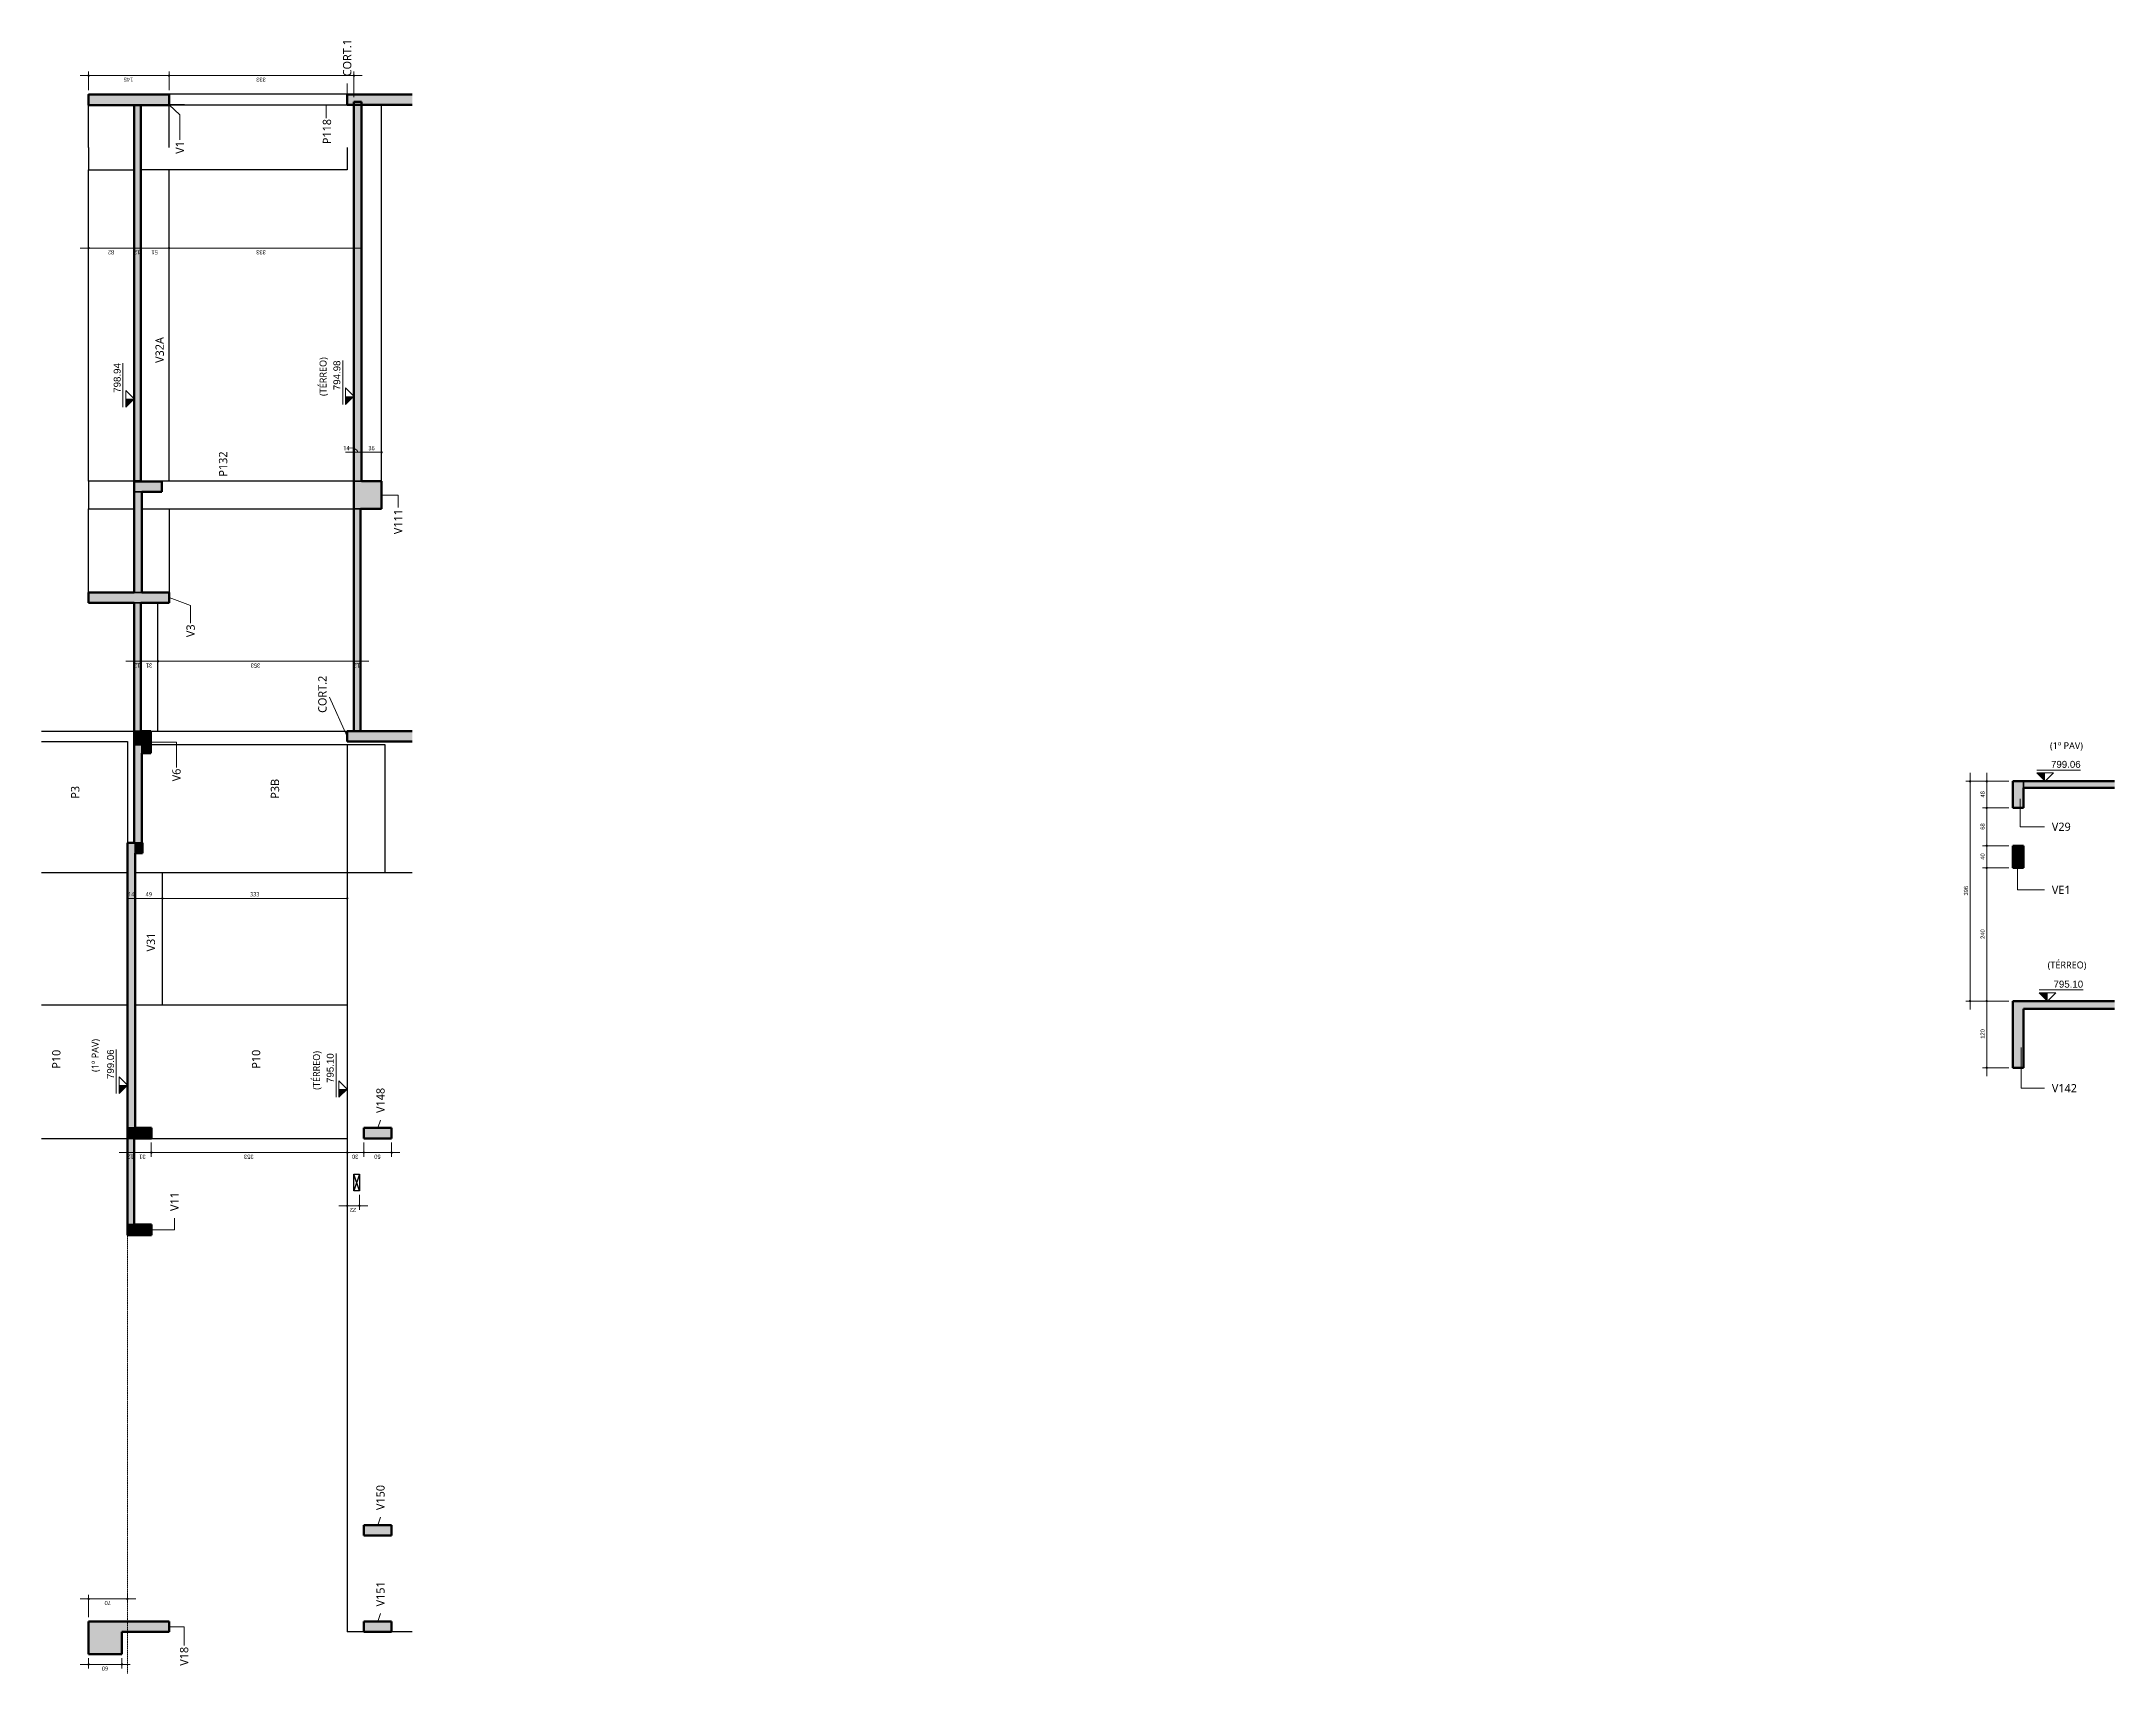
# Model space of a CAD drawing. Extents: x -1981 to 38708, y -3196 to 88064.
# Drawn here: x 9075 to 12811, y 78298 to 81239 of the extents above; entities that cross this region are included whole.
import ezdxf

# ---------------------------------------------------------------- set-up
doc = ezdxf.new("R2010")
doc.units = 0
doc.linetypes.add('Hidden', pattern=[0.714375, 0.47625, -0.238125])
for name, color, linetype, lineweight in [('A-ANNO-DIMS', 7, 'Continuous', 9), ('A-ANNO-DIMS-50', 7, 'Continuous', 9), ('A-DETL', 7, 'Hidden', 18), ('A-DETL-THIN', 7, 'Continuous', 25), ('A-FLOR', 7, 'Continuous', 25), ('A-GENM', 7, 'Continuous', 25), ('G-ANNO-DIMS', 7, 'Continuous', 9), ('G-ANNO-TEXT', 7, 'Continuous', 9), ('S-BEAM', 7, 'Continuous', 25), ('S-BEAM-IDEN', 7, 'Continuous', 9), ('S-COLS', 7, 'Continuous', 25), ('S-COLS-IDEN', 7, 'Continuous', 9)]:
    doc.layers.add(name, color=color, linetype=linetype, lineweight=lineweight)
doc.styles.add('Arial_1', font='arial.ttf', dxfattribs={"width": 0.9, "height": 7.5})
doc.styles.add('Arial_2', font='arial.ttf', dxfattribs={"height": 12.5})
doc.styles.add('Gadugi_1', font='gadugi.ttf', dxfattribs={"height": 15})
doc.styles.add('Gadugi_3', font='gadugi.ttf', dxfattribs={"height": 12.5})
doc.styles.add('Gadugi_6', font='gadugi.ttf', dxfattribs={"width": 0.9, "height": 7.5})
doc.dimstyles.new('PED_1_5mm_DIR', dxfattribs={"dimscale": 30.48, "dimtxt": 7.778718, "dimasz": 0.328084, "dimexe": 0.246063, "dimexo": 0.246063, "dimgap": 0.049213, "dimtad": 1, "dimdec": 1, "dimrnd": 0.5, "dimdsep": 46, "dimtxsty": 'Gadugi_6', "dimblk1": 'DOTSMALL', "dimblk2": 'DOTSMALL', "dimsah": 1, "dimcen": 0.09, "dimdle": 0.492126, "dimazin": 0, "dimtfac": 1, "dimtdec": 4, "dimtix": 1, "dimtmove": 0, "dimatfit": 3, "dimfxl": 1, "dimtvp": 1, "dimtolj": 1, "dimtzin": 0, "dimarcsym": 2})
doc.dimstyles.new('PED_1_5mm_DIR_1', dxfattribs={"dimscale": 30.48, "dimtxt": 7.778718, "dimasz": 0.328084, "dimexe": 0.246063, "dimexo": 0.246063, "dimgap": 0.049213, "dimtad": 1, "dimdec": 1, "dimrnd": 0.5, "dimdsep": 46, "dimtxsty": 'Gadugi_6', "dimblk1": 'DOTSMALL', "dimblk2": 'DOTSMALL', "dimsah": 1, "dimcen": 0.09, "dimdle": 0.492126, "dimazin": 0, "dimtfac": 1, "dimtdec": 4, "dimtix": 1, "dimtmove": 1, "dimatfit": 3, "dimfxl": 1, "dimtvp": 1, "dimtolj": 1, "dimtzin": 0, "dimarcsym": 2})
doc.dimstyles.new('PED_1_5mm_ESQ_3', dxfattribs={"dimscale": 30.48, "dimtxt": 7.651945, "dimasz": 0.328084, "dimexe": 0.246063, "dimexo": 0.246063, "dimgap": 0.049213, "dimtad": 1, "dimdec": 1, "dimrnd": 0.5, "dimdsep": 46, "dimtxsty": 'Arial_1', "dimblk1": 'DOTSMALL', "dimblk2": 'DOTSMALL', "dimsah": 1, "dimcen": 0.09, "dimdle": 0.492126, "dimazin": 0, "dimtfac": 1, "dimtdec": 4, "dimtix": 1, "dimtmove": 0, "dimatfit": 3, "dimfxl": 1, "dimtvp": 1, "dimtolj": 1, "dimtzin": 0, "dimarcsym": 2})

msp = doc.modelspace()

# ---------------------------------------------------------------- texts
at = {"layer": 'G-ANNO-DIMS', "char_height": 12.5, "width": 63.9697, "attachment_point": 1, "rotation": 90, "line_spacing_factor": 0.941778, "style": 'Arial_2'}
for s, insert in [('794.98', (9601.01, 80610.73)), ('798.94', (9205.01, 80606.06)), ('799.06', (9193.01, 79369.59)), ('795.10', (9589.01, 79362.51))]:
    msp.add_mtext(s, dxfattribs=dict(at, insert=insert))
at = {"layer": 'G-ANNO-DIMS', "char_height": 12.5, "width": 63.9697, "attachment_point": 1, "line_spacing_factor": 0.941778, "style": 'Arial_2'}
for s, insert in [('799.06', (12696.45, 79942.82)), ('795.10', (12700.96, 79546.82))]:
    msp.add_mtext(s, dxfattribs=dict(at, insert=insert))
at = {"layer": 'G-ANNO-TEXT', "char_height": 12.5, "attachment_point": 1, "rotation": 90, "style": 'Gadugi_3'}
for s, insert, width in [('(TÉRREO)', (9576.09, 80600.23), 87.3839), ('(1º PAV)', (9165.31, 79382.36), 78.5654), ('(TÉRREO)', (9564.24, 79350.23), 87.3839)]:
    msp.add_mtext(s, dxfattribs=dict(at, insert=insert, width=width))
at = {"layer": 'G-ANNO-TEXT', "char_height": 12.5, "attachment_point": 1, "style": 'Gadugi_3'}
for s, insert, width in [('(1º PAV)', (12694.57, 79976.48), 78.5654), ('(TÉRREO)', (12690.38, 79581.35), 87.3839)]:
    msp.add_mtext(s, dxfattribs=dict(at, insert=insert, width=width))
at = {"layer": 'S-BEAM-IDEN', "char_height": 15, "attachment_point": 1, "rotation": 90, "style": 'Gadugi_1'}
for s, insert, width in [('CORT.1', (9618.27, 81176.22), 83.7763), ('V1', (9316.8, 81036.56), 30.0633), ('V32A', (9280.33, 80659.83), 60.5274), ('V111', (9710.1, 80351.27), 58.1223), ('V3', (9336.06, 80165.77), 30.0633), ('CORT.2', (9573.63, 80029.26), 83.7763), ('V6', (9310.61, 79906), 30.0633), ('V31', (9264.4, 79599.43), 44.0928), ('V148', (9678.25, 79308.44), 58.1223), ('V11', (9307.06, 79131.81), 44.0928), ('V150', (9678.25, 78592.94), 58.1223), ('V151', (9678.25, 78419.37), 58.1223), ('V18', (9324.38, 78312.43), 44.0928)]:
    msp.add_mtext(s, dxfattribs=dict(at, insert=insert, width=width))
at = {"layer": 'S-BEAM-IDEN', "char_height": 15, "attachment_point": 1, "style": 'Gadugi_1'}
for s, insert, width in [('V29', (12697.93, 79831.57), 44.0928), ('VE1', (12697.93, 79717.83), 42.8903), ('V142', (12697.93, 79360.51), 58.1223)]:
    msp.add_mtext(s, dxfattribs=dict(at, insert=insert, width=width))
at = {"layer": 'S-COLS-IDEN', "char_height": 15, "attachment_point": 1, "rotation": 90, "style": 'Gadugi_1'}
for s, insert, width in [('P118', (9581.81, 81054), 56.519), ('P132', (9394.66, 80455.03), 56.519), ('P3', (9128.07, 79874.7), 28.4599), ('P3B', (9488.07, 79874.7), 43.2911), ('P10', (9094.07, 79388.2), 42.4894), ('P10', (9454.07, 79388.2), 42.4894)]:
    msp.add_mtext(s, dxfattribs=dict(at, insert=insert, width=width))

# ---------------------------------------------------------------- blocks, each defined once
blk = doc.blocks.new('PED_FURO_RETANGULAR_R04_2020 - 30x10x22-3498512-CT A 002 - CORTE B-B 1PAV')
at = {"layer": 'A-GENM'}
for p, q in [((676.5, 79168.4), (666.5, 79198.4)), ((676.5, 79198.4), (666.5, 79168.4))]:
    blk.add_line(p, q, dxfattribs=at)
blk = doc.blocks.new('Elevações de ponto - SIMBOLO DE NÍVEL-CORTE-2219088-CT A 002 - CORTE B-B 1PAV')
at = {"layer": 'G-ANNO-DIMS'}
blk.add_hatch(color=256, dxfattribs=at).paths.add_polyline_path([(243.5, 79358.7), (258.5, 79358.7), (243.5, 79343.7)], flags=0)
for p, q in [((238.4, 79422.9), (238.4, 79343.7)), ((243.5, 79373.7), (258.5, 79358.7)), ((243.5, 79343.7), (243.5, 79373.7)), ((258.5, 79358.7), (243.5, 79343.7))]:
    blk.add_line(p, q, dxfattribs=at)
blk = doc.blocks.new('DIMBLOCK373-CT A 002 - CORTE B-B 1PAV')
at = {"layer": 'A-ANNO-DIMS-50', "transparency": 16777216}
h = blk.add_hatch(color=256, dxfattribs=at)
edge = h.paths.add_edge_path(flags=0)
edge.add_arc((9229.8, 79695.1), 1.25, 0, 360)
h = blk.add_hatch(color=256, dxfattribs=at)
edge = h.paths.add_edge_path(flags=0)
edge.add_arc((9243.8, 79695.1), 1.25, 0, 360)
for p, q in [((9229.8, 79689.3), (9229.8, 79702.6)), ((9229.8, 79695.1), (9243.8, 79695.1)), ((9229.8, 79695.1), (9229.8, 79689.3)), ((9243.8, 79689.3), (9243.8, 79702.6)), ((9243.8, 79695.1), (9243.8, 79689.3))]:
    blk.add_line(p, q, dxfattribs=at)
for centre in [(9229.8, 79695.1), (9243.8, 79695.1)]:
    blk.add_circle(centre, 1.25, dxfattribs=at)
at = {"layer": 'A-ANNO-DIMS-50', "color": 0, "transparency": 16777216, "insert": (9231.1, 79706.3), "char_height": 7.5, "width": 13.772, "attachment_point": 1, "line_spacing_factor": 1.02016, "style": 'Gadugi_6'}
blk.add_mtext('14', dxfattribs=at)
blk = doc.blocks.new('_DotSmall')
at = {"color": 0, "linetype": 'ByBlock', "const_width": 0.5}
blk.add_lwpolyline([(-0.0625, 0, 1), (0.0625, 0, 1)], format="xyb", close=True, dxfattribs=at)
blk = doc.blocks.new('DIMBLOCK374-CT A 002 - CORTE B-B 1PAV')
at = {"layer": 'A-ANNO-DIMS-50', "transparency": 16777216}
h = blk.add_hatch(color=256, dxfattribs=at)
edge = h.paths.add_edge_path(flags=0)
edge.add_arc((9243.8, 79695.1), 1.25, 0, 360)
h = blk.add_hatch(color=256, dxfattribs=at)
edge = h.paths.add_edge_path(flags=0)
edge.add_arc((9292.8, 79695.1), 1.25, 0, 360)
for p, q in [((9243.8, 79689.3), (9243.8, 79702.6)), ((9243.8, 79695.1), (9292.8, 79695.1)), ((9243.8, 79695.1), (9243.8, 79689.3)), ((9292.8, 79689.3), (9292.8, 79702.6)), ((9292.8, 79695.1), (9292.8, 79689.3))]:
    blk.add_line(p, q, dxfattribs=at)
for centre in [(9243.8, 79695.1), (9292.8, 79695.1)]:
    blk.add_circle(centre, 1.25, dxfattribs=at)
at = {"layer": 'A-ANNO-DIMS-50', "color": 0, "transparency": 16777216, "insert": (9262.6, 79706.3), "char_height": 7.5, "width": 13.772, "attachment_point": 1, "line_spacing_factor": 1.02016, "style": 'Gadugi_6'}
blk.add_mtext('49', dxfattribs=at)
blk = doc.blocks.new('DIMBLOCK375-CT A 002 - CORTE B-B 1PAV')
at = {"layer": 'A-ANNO-DIMS-50', "transparency": 16777216}
h = blk.add_hatch(color=256, dxfattribs=at)
edge = h.paths.add_edge_path(flags=0)
edge.add_arc((9292.8, 79695.1), 1.25, 0, 360)
h = blk.add_hatch(color=256, dxfattribs=at)
edge = h.paths.add_edge_path(flags=0)
edge.add_arc((9625.8, 79695.1), 1.25, 0, 360)
for p, q in [((9292.8, 79689.3), (9292.8, 79702.6)), ((9292.8, 79695.1), (9625.8, 79695.1)), ((9292.8, 79695.1), (9292.8, 79689.3)), ((9625.8, 79689.3), (9625.8, 79702.6)), ((9625.8, 79695.1), (9625.8, 79689.3))]:
    blk.add_line(p, q, dxfattribs=at)
for centre in [(9292.8, 79695.1), (9625.8, 79695.1)]:
    blk.add_circle(centre, 1.25, dxfattribs=at)
at = {"layer": 'A-ANNO-DIMS-50', "color": 0, "transparency": 16777216, "insert": (9450.7, 79706.3), "char_height": 7.5, "width": 20.658, "attachment_point": 1, "line_spacing_factor": 1.02016, "style": 'Gadugi_6'}
blk.add_mtext('333', dxfattribs=at)
blk = doc.blocks.new('DIMBLOCK376-CT A 002 - CORTE B-B 1PAV')
at = {"layer": 'A-ANNO-DIMS-50', "transparency": 16777216}
h = blk.add_hatch(color=256, dxfattribs=at)
edge = h.paths.add_edge_path(flags=0)
edge.add_arc((9159.8, 81177.6), 1.25, 0, 360)
h = blk.add_hatch(color=256, dxfattribs=at)
edge = h.paths.add_edge_path(flags=0)
edge.add_arc((9304.8, 81177.6), 1.25, 0, 360)
for p, q in [((9144.8, 81177.6), (9304.8, 81177.6)), ((9159.8, 81151.5), (9159.8, 81185.1)), ((9159.8, 81177.6), (9159.8, 81151.5)), ((9304.8, 81151.5), (9304.8, 81185.1)), ((9304.8, 81177.6), (9304.8, 81151.5))]:
    blk.add_line(p, q, dxfattribs=at)
for centre in [(9159.8, 81177.6), (9304.8, 81177.6)]:
    blk.add_circle(centre, 1.25, dxfattribs=at)
at = {"layer": 'A-ANNO-DIMS-50', "color": 0, "transparency": 16777216, "insert": (9240.1, 81166.4), "char_height": 7.5, "width": 18.647, "attachment_point": 1, "rotation": 180, "line_spacing_factor": 0.941778, "style": 'Arial_1'}
blk.add_mtext('145', dxfattribs=at)
blk = doc.blocks.new('DIMBLOCK377-CT A 002 - CORTE B-B 1PAV')
at = {"layer": 'A-ANNO-DIMS-50', "transparency": 16777216}
h = blk.add_hatch(color=256, dxfattribs=at)
edge = h.paths.add_edge_path(flags=0)
edge.add_arc((9304.8, 81177.6), 1.25, 0, 360)
h = blk.add_hatch(color=256, dxfattribs=at)
edge = h.paths.add_edge_path(flags=0)
edge.add_arc((9637.8, 81177.6), 1.25, 0, 360)
for p, q in [((9304.8, 81151.5), (9304.8, 81185.1)), ((9304.8, 81177.6), (9652.8, 81177.6)), ((9304.8, 81177.6), (9304.8, 81151.5)), ((9637.8, 81138.6), (9637.8, 81185.1)), ((9637.8, 81177.6), (9637.8, 81138.6))]:
    blk.add_line(p, q, dxfattribs=at)
for centre in [(9304.8, 81177.6), (9637.8, 81177.6)]:
    blk.add_circle(centre, 1.25, dxfattribs=at)
at = {"layer": 'A-ANNO-DIMS-50', "color": 0, "transparency": 16777216, "insert": (9479.1, 81166.4), "char_height": 7.5, "width": 18.647, "attachment_point": 1, "rotation": 180, "line_spacing_factor": 0.941778, "style": 'Arial_1'}
blk.add_mtext('333', dxfattribs=at)
blk = doc.blocks.new('DIMBLOCK378-CT A 002 - CORTE B-B 1PAV')
at = {"layer": 'A-ANNO-DIMS-50', "transparency": 16777216}
h = blk.add_hatch(color=256, dxfattribs=at)
edge = h.paths.add_edge_path(flags=0)
edge.add_arc((9637.8, 80498.8), 1.25, 0, 360)
h = blk.add_hatch(color=256, dxfattribs=at)
edge = h.paths.add_edge_path(flags=0)
edge.add_arc((9651.8, 80498.8), 1.25, 0, 360)
for p, q in [((9622.8, 80498.8), (9651.8, 80498.8)), ((9637.8, 80493.1), (9637.8, 80506.3)), ((9637.8, 80498.8), (9637.8, 80493.1)), ((9651.8, 80493.1), (9651.8, 80506.3)), ((9651.8, 80498.8), (9651.8, 80493.1))]:
    blk.add_line(p, q, dxfattribs=at)
for centre in [(9637.8, 80498.8), (9651.8, 80498.8)]:
    blk.add_circle(centre, 1.25, dxfattribs=at)
blk.add_ellipse((9630.2, 80498.8), major_axis=(14.7, 0), ratio=0.537562, start_param=0, end_param=1.570796, dxfattribs=at)
at = {"layer": 'A-ANNO-DIMS-50', "color": 0, "transparency": 16777216, "insert": (9618.7, 80510.1), "char_height": 7.5, "width": 13.772, "attachment_point": 1, "line_spacing_factor": 1.02016, "style": 'Gadugi_6'}
blk.add_mtext('14', dxfattribs=at)
blk = doc.blocks.new('DIMBLOCK379-CT A 002 - CORTE B-B 1PAV')
at = {"layer": 'A-ANNO-DIMS-50', "transparency": 16777216}
h = blk.add_hatch(color=256, dxfattribs=at)
edge = h.paths.add_edge_path(flags=0)
edge.add_arc((9651.8, 80498.8), 1.25, 0, 360)
h = blk.add_hatch(color=256, dxfattribs=at)
edge = h.paths.add_edge_path(flags=0)
edge.add_arc((9687.8, 80498.8), 1.25, 0, 360)
for p, q in [((9651.8, 80493.1), (9651.8, 80506.3)), ((9651.8, 80498.8), (9687.8, 80498.8)), ((9651.8, 80498.8), (9651.8, 80493.1)), ((9687.8, 80454.2), (9687.8, 80506.3)), ((9687.8, 80498.8), (9687.8, 80454.2))]:
    blk.add_line(p, q, dxfattribs=at)
for centre in [(9651.8, 80498.8), (9687.8, 80498.8)]:
    blk.add_circle(centre, 1.25, dxfattribs=at)
at = {"layer": 'A-ANNO-DIMS-50', "color": 0, "transparency": 16777216, "insert": (9664.1, 80510.1), "char_height": 7.5, "width": 13.772, "attachment_point": 1, "line_spacing_factor": 1.02016, "style": 'Gadugi_6'}
blk.add_mtext('36', dxfattribs=at)
blk = doc.blocks.new('DIMBLOCK380-CT A 002 - CORTE B-B 1PAV')
at = {"layer": 'A-ANNO-DIMS-50', "transparency": 16777216}
h = blk.add_hatch(color=256, dxfattribs=at)
edge = h.paths.add_edge_path(flags=0)
edge.add_arc((9304.8, 80866.7), 1.25, 0, 360)
h = blk.add_hatch(color=256, dxfattribs=at)
edge = h.paths.add_edge_path(flags=0)
edge.add_arc((9637.8, 80866.7), 1.25, 0, 360)
for p, q in [((9304.8, 80872.4), (9304.8, 80859.2)), ((9304.8, 80866.7), (9304.8, 80872.4)), ((9652.8, 80866.7), (9304.8, 80866.7)), ((9637.8, 80872.4), (9637.8, 80859.2)), ((9637.8, 80866.7), (9637.8, 80872.4))]:
    blk.add_line(p, q, dxfattribs=at)
for centre in [(9304.8, 80866.7), (9637.8, 80866.7)]:
    blk.add_circle(centre, 1.25, dxfattribs=at)
at = {"layer": 'A-ANNO-DIMS-50', "color": 0, "transparency": 16777216, "insert": (9479.1, 80855.4), "char_height": 7.5, "width": 18.647, "attachment_point": 1, "rotation": 180, "line_spacing_factor": 0.941778, "style": 'Arial_1'}
blk.add_mtext('333', dxfattribs=at)
blk = doc.blocks.new('DIMBLOCK381-CT A 002 - CORTE B-B 1PAV')
at = {"layer": 'A-ANNO-DIMS-50', "transparency": 16777216}
h = blk.add_hatch(color=256, dxfattribs=at)
edge = h.paths.add_edge_path(flags=0)
edge.add_arc((9253.8, 80866.7), 1.25, 0, 360)
h = blk.add_hatch(color=256, dxfattribs=at)
edge = h.paths.add_edge_path(flags=0)
edge.add_arc((9304.8, 80866.7), 1.25, 0, 360)
for p, q in [((9253.8, 80872.4), (9253.8, 80859.2)), ((9253.8, 80866.7), (9253.8, 80872.4)), ((9304.8, 80866.7), (9253.8, 80866.7)), ((9304.8, 80872.4), (9304.8, 80859.2)), ((9304.8, 80866.7), (9304.8, 80872.4))]:
    blk.add_line(p, q, dxfattribs=at)
for centre in [(9253.8, 80866.7), (9304.8, 80866.7)]:
    blk.add_circle(centre, 1.25, dxfattribs=at)
at = {"layer": 'A-ANNO-DIMS-50', "color": 0, "transparency": 16777216, "insert": (9284.5, 80855.4), "char_height": 7.5, "width": 12.431, "attachment_point": 1, "rotation": 180, "line_spacing_factor": 0.941778, "style": 'Arial_1'}
blk.add_mtext('51', dxfattribs=at)
blk = doc.blocks.new('DIMBLOCK382-CT A 002 - CORTE B-B 1PAV')
at = {"layer": 'A-ANNO-DIMS-50', "transparency": 16777216}
h = blk.add_hatch(color=256, dxfattribs=at)
edge = h.paths.add_edge_path(flags=0)
edge.add_arc((9241.8, 80866.7), 1.25, 0, 360)
h = blk.add_hatch(color=256, dxfattribs=at)
edge = h.paths.add_edge_path(flags=0)
edge.add_arc((9253.8, 80866.7), 1.25, 0, 360)
for p, q in [((9241.8, 80872.4), (9241.8, 80859.2)), ((9241.8, 80866.7), (9241.8, 80872.4)), ((9253.8, 80866.7), (9241.8, 80866.7)), ((9253.8, 80872.4), (9253.8, 80859.2)), ((9253.8, 80866.7), (9253.8, 80872.4))]:
    blk.add_line(p, q, dxfattribs=at)
for centre in [(9241.8, 80866.7), (9253.8, 80866.7)]:
    blk.add_circle(centre, 1.25, dxfattribs=at)
at = {"layer": 'A-ANNO-DIMS-50', "color": 0, "transparency": 16777216, "insert": (9253, 80855.4), "char_height": 7.5, "width": 12.431, "attachment_point": 1, "rotation": 180, "line_spacing_factor": 0.941778, "style": 'Arial_1'}
blk.add_mtext('12', dxfattribs=at)
blk = doc.blocks.new('DIMBLOCK383-CT A 002 - CORTE B-B 1PAV')
at = {"layer": 'A-ANNO-DIMS-50', "transparency": 16777216}
h = blk.add_hatch(color=256, dxfattribs=at)
edge = h.paths.add_edge_path(flags=0)
edge.add_arc((9159.8, 80866.7), 1.25, 0, 360)
h = blk.add_hatch(color=256, dxfattribs=at)
edge = h.paths.add_edge_path(flags=0)
edge.add_arc((9241.8, 80866.7), 1.25, 0, 360)
for p, q in [((9241.8, 80866.7), (9144.8, 80866.7)), ((9159.8, 80872.4), (9159.8, 80859.2)), ((9159.8, 80866.7), (9159.8, 80872.4)), ((9241.8, 80872.4), (9241.8, 80859.2)), ((9241.8, 80866.7), (9241.8, 80872.4))]:
    blk.add_line(p, q, dxfattribs=at)
for centre in [(9159.8, 80866.7), (9241.8, 80866.7)]:
    blk.add_circle(centre, 1.25, dxfattribs=at)
at = {"layer": 'A-ANNO-DIMS-50', "color": 0, "transparency": 16777216, "insert": (9206, 80855.4), "char_height": 7.5, "width": 12.431, "attachment_point": 1, "rotation": 180, "line_spacing_factor": 0.941778, "style": 'Arial_1'}
blk.add_mtext('82', dxfattribs=at)
blk = doc.blocks.new('DIMBLOCK384-CT A 002 - CORTE B-B 1PAV')
at = {"layer": 'A-ANNO-DIMS-50', "transparency": 16777216}
h = blk.add_hatch(color=256, dxfattribs=at)
edge = h.paths.add_edge_path(flags=0)
edge.add_arc((9159.8, 78433), 1.25, 0, 360)
h = blk.add_hatch(color=256, dxfattribs=at)
edge = h.paths.add_edge_path(flags=0)
edge.add_arc((9229.8, 78433), 1.25, 0, 360)
for p, q in [((9144.8, 78433), (9244.8, 78433)), ((9159.8, 78399.9), (9159.8, 78440.5)), ((9159.8, 78433), (9159.8, 78399.9)), ((9229.8, 78427.3), (9229.8, 78440.5)), ((9229.8, 78433), (9229.8, 78427.3))]:
    blk.add_line(p, q, dxfattribs=at)
for centre in [(9159.8, 78433), (9229.8, 78433)]:
    blk.add_circle(centre, 1.25, dxfattribs=at)
at = {"layer": 'A-ANNO-DIMS-50', "color": 0, "transparency": 16777216, "insert": (9200, 78421.8), "char_height": 7.5, "width": 12.431, "attachment_point": 1, "rotation": 180, "line_spacing_factor": 0.941778, "style": 'Arial_1'}
blk.add_mtext('70', dxfattribs=at)
blk = doc.blocks.new('DIMBLOCK385-CT A 002 - CORTE B-B 1PAV')
at = {"layer": 'A-ANNO-DIMS-50', "transparency": 16777216}
h = blk.add_hatch(color=256, dxfattribs=at)
edge = h.paths.add_edge_path(flags=0)
edge.add_arc((9159.8, 78314.9), 1.25, 0, 360)
h = blk.add_hatch(color=256, dxfattribs=at)
edge = h.paths.add_edge_path(flags=0)
edge.add_arc((9219.8, 78314.9), 1.25, 0, 360)
for p, q in [((9144.8, 78314.9), (9234.8, 78314.9)), ((9159.8, 78325.9), (9159.8, 78307.4)), ((9159.8, 78314.9), (9159.8, 78325.9)), ((9219.8, 78325.9), (9219.8, 78307.4)), ((9219.8, 78314.9), (9219.8, 78325.9))]:
    blk.add_line(p, q, dxfattribs=at)
for centre in [(9159.8, 78314.9), (9219.8, 78314.9)]:
    blk.add_circle(centre, 1.25, dxfattribs=at)
at = {"layer": 'A-ANNO-DIMS-50', "color": 0, "transparency": 16777216, "insert": (9195, 78303.6), "char_height": 7.5, "width": 12.431, "attachment_point": 1, "rotation": 180, "line_spacing_factor": 0.941778, "style": 'Arial_1'}
blk.add_mtext('60', dxfattribs=at)
blk = doc.blocks.new('DIMBLOCK386-CT A 002 - CORTE B-B 1PAV')
at = {"layer": 'A-ANNO-DIMS-50', "transparency": 16777216}
h = blk.add_hatch(color=256, dxfattribs=at)
edge = h.paths.add_edge_path(flags=0)
edge.add_arc((9241.8, 80122.2), 1.25, 0, 360)
h = blk.add_hatch(color=256, dxfattribs=at)
edge = h.paths.add_edge_path(flags=0)
edge.add_arc((9253.8, 80122.2), 1.25, 0, 360)
for p, q in [((9226.8, 80122.2), (9253.8, 80122.2)), ((9241.8, 80116.4), (9241.8, 80129.7)), ((9241.8, 80122.2), (9241.8, 80116.4)), ((9253.8, 80116.4), (9253.8, 80129.7)), ((9253.8, 80122.2), (9253.8, 80116.4))]:
    blk.add_line(p, q, dxfattribs=at)
for centre in [(9241.8, 80122.2), (9253.8, 80122.2)]:
    blk.add_circle(centre, 1.25, dxfattribs=at)
at = {"layer": 'A-ANNO-DIMS-50', "color": 0, "transparency": 16777216, "insert": (9253, 80110.9), "char_height": 7.5, "width": 12.431, "attachment_point": 1, "rotation": 180, "line_spacing_factor": 0.941778, "style": 'Arial_1'}
blk.add_mtext('12', dxfattribs=at)
blk = doc.blocks.new('DIMBLOCK387-CT A 002 - CORTE B-B 1PAV')
at = {"layer": 'A-ANNO-DIMS-50', "transparency": 16777216}
h = blk.add_hatch(color=256, dxfattribs=at)
edge = h.paths.add_edge_path(flags=0)
edge.add_arc((9253.8, 80122.2), 1.25, 0, 360)
h = blk.add_hatch(color=256, dxfattribs=at)
edge = h.paths.add_edge_path(flags=0)
edge.add_arc((9284.8, 80122.2), 1.25, 0, 360)
for p, q in [((9253.8, 80116.4), (9253.8, 80129.7)), ((9253.8, 80122.2), (9284.8, 80122.2)), ((9253.8, 80122.2), (9253.8, 80116.4)), ((9284.8, 80116.4), (9284.8, 80129.7)), ((9284.8, 80122.2), (9284.8, 80116.4))]:
    blk.add_line(p, q, dxfattribs=at)
for centre in [(9253.8, 80122.2), (9284.8, 80122.2)]:
    blk.add_circle(centre, 1.25, dxfattribs=at)
at = {"layer": 'A-ANNO-DIMS-50', "color": 0, "transparency": 16777216, "insert": (9274.5, 80110.9), "char_height": 7.5, "width": 12.431, "attachment_point": 1, "rotation": 180, "line_spacing_factor": 0.941778, "style": 'Arial_1'}
blk.add_mtext('31', dxfattribs=at)
blk = doc.blocks.new('DIMBLOCK388-CT A 002 - CORTE B-B 1PAV')
at = {"layer": 'A-ANNO-DIMS-50', "transparency": 16777216}
h = blk.add_hatch(color=256, dxfattribs=at)
edge = h.paths.add_edge_path(flags=0)
edge.add_arc((9284.8, 80122.2), 1.25, 0, 360)
h = blk.add_hatch(color=256, dxfattribs=at)
edge = h.paths.add_edge_path(flags=0)
edge.add_arc((9637.8, 80122.2), 1.25, 0, 360)
for p, q in [((9284.8, 80116.4), (9284.8, 80129.7)), ((9284.8, 80122.2), (9637.8, 80122.2)), ((9284.8, 80122.2), (9284.8, 80116.4)), ((9637.8, 80116.4), (9637.8, 80129.7)), ((9637.8, 80122.2), (9637.8, 80116.4))]:
    blk.add_line(p, q, dxfattribs=at)
for centre in [(9284.8, 80122.2), (9637.8, 80122.2)]:
    blk.add_circle(centre, 1.25, dxfattribs=at)
at = {"layer": 'A-ANNO-DIMS-50', "color": 0, "transparency": 16777216, "insert": (9469.1, 80110.9), "char_height": 7.5, "width": 18.647, "attachment_point": 1, "rotation": 180, "line_spacing_factor": 0.941778, "style": 'Arial_1'}
blk.add_mtext('353', dxfattribs=at)
blk = doc.blocks.new('DIMBLOCK389-CT A 002 - CORTE B-B 1PAV')
at = {"layer": 'A-ANNO-DIMS-50', "transparency": 16777216}
h = blk.add_hatch(color=256, dxfattribs=at)
edge = h.paths.add_edge_path(flags=0)
edge.add_arc((9637.8, 80122.2), 1.25, 0, 360)
h = blk.add_hatch(color=256, dxfattribs=at)
edge = h.paths.add_edge_path(flags=0)
edge.add_arc((9649.8, 80122.2), 1.25, 0, 360)
for p, q in [((9637.8, 80116.4), (9637.8, 80129.7)), ((9637.8, 80122.2), (9664.8, 80122.2)), ((9637.8, 80122.2), (9637.8, 80116.4)), ((9649.8, 80116.4), (9649.8, 80129.7)), ((9649.8, 80122.2), (9649.8, 80116.4))]:
    blk.add_line(p, q, dxfattribs=at)
for centre in [(9637.8, 80122.2), (9649.8, 80122.2)]:
    blk.add_circle(centre, 1.25, dxfattribs=at)
at = {"layer": 'A-ANNO-DIMS-50', "color": 0, "transparency": 16777216, "insert": (9649, 80110.9), "char_height": 7.5, "width": 12.431, "attachment_point": 1, "rotation": 180, "line_spacing_factor": 0.941778, "style": 'Arial_1'}
blk.add_mtext('12', dxfattribs=at)
blk = doc.blocks.new('DIMBLOCK390-CT A 002 - CORTE B-B 1PAV')
at = {"layer": 'A-ANNO-DIMS-50', "transparency": 16777216}
h = blk.add_hatch(color=256, dxfattribs=at)
edge = h.paths.add_edge_path(flags=0)
edge.add_arc((9625.8, 79141.3), 1.25, 0, 360)
h = blk.add_hatch(color=256, dxfattribs=at)
edge = h.paths.add_edge_path(flags=0)
edge.add_arc((9647.8, 79141.3), 1.25, 0, 360)
for p, q in [((9662.8, 79141.3), (9610.8, 79141.3)), ((9625.8, 79147), (9625.8, 79133.8)), ((9625.8, 79141.3), (9625.8, 79147)), ((9647.8, 79160.9), (9647.8, 79133.8)), ((9647.8, 79141.3), (9647.8, 79160.9))]:
    blk.add_line(p, q, dxfattribs=at)
for centre in [(9625.8, 79141.3), (9647.8, 79141.3)]:
    blk.add_circle(centre, 1.25, dxfattribs=at)
at = {"layer": 'A-ANNO-DIMS-50', "color": 0, "transparency": 16777216, "insert": (9642, 79130), "char_height": 7.5, "width": 12.431, "attachment_point": 1, "rotation": 180, "line_spacing_factor": 0.941778, "style": 'Arial_1'}
blk.add_mtext('22', dxfattribs=at)
blk = doc.blocks.new('DIMBLOCK391-CT A 002 - CORTE B-B 1PAV')
at = {"layer": 'A-ANNO-DIMS-50', "transparency": 16777216}
h = blk.add_hatch(color=256, dxfattribs=at)
edge = h.paths.add_edge_path(flags=0)
edge.add_arc((9655.8, 79237), 1.25, 0, 360)
h = blk.add_hatch(color=256, dxfattribs=at)
edge = h.paths.add_edge_path(flags=0)
edge.add_arc((9705.8, 79237), 1.25, 0, 360)
for p, q in [((9655.8, 79255), (9655.8, 79229.5)), ((9655.8, 79237), (9655.8, 79255)), ((9705.8, 79255), (9705.8, 79229.5)), ((9705.8, 79237), (9705.8, 79255)), ((9720.8, 79237), (9655.8, 79237))]:
    blk.add_line(p, q, dxfattribs=at)
for centre in [(9655.8, 79237), (9705.8, 79237)]:
    blk.add_circle(centre, 1.25, dxfattribs=at)
at = {"layer": 'A-ANNO-DIMS-50', "color": 0, "transparency": 16777216, "insert": (9686, 79225.8), "char_height": 7.5, "width": 12.431, "attachment_point": 1, "rotation": 180, "line_spacing_factor": 0.941778, "style": 'Arial_1'}
blk.add_mtext('50', dxfattribs=at)
blk = doc.blocks.new('DIMBLOCK392-CT A 002 - CORTE B-B 1PAV')
at = {"layer": 'A-ANNO-DIMS-50', "transparency": 16777216}
h = blk.add_hatch(color=256, dxfattribs=at)
edge = h.paths.add_edge_path(flags=0)
edge.add_arc((9625.8, 79237), 1.25, 0, 360)
h = blk.add_hatch(color=256, dxfattribs=at)
edge = h.paths.add_edge_path(flags=0)
edge.add_arc((9655.8, 79237), 1.25, 0, 360)
for p, q in [((9625.8, 79255), (9625.8, 79229.5)), ((9625.8, 79237), (9625.8, 79255)), ((9655.8, 79255), (9655.8, 79229.5)), ((9655.8, 79237), (9655.8, 79255)), ((9655.8, 79237), (9610.8, 79237))]:
    blk.add_line(p, q, dxfattribs=at)
for centre in [(9625.8, 79237), (9655.8, 79237)]:
    blk.add_circle(centre, 1.25, dxfattribs=at)
at = {"layer": 'A-ANNO-DIMS-50', "color": 0, "transparency": 16777216, "insert": (9646, 79225.8), "char_height": 7.5, "width": 12.431, "attachment_point": 1, "rotation": 180, "line_spacing_factor": 0.941778, "style": 'Arial_1'}
blk.add_mtext('30', dxfattribs=at)
blk = doc.blocks.new('DIMBLOCK393-CT A 002 - CORTE B-B 1PAV')
at = {"layer": 'A-ANNO-DIMS-50', "transparency": 16777216}
h = blk.add_hatch(color=256, dxfattribs=at)
edge = h.paths.add_edge_path(flags=0)
edge.add_arc((9272.8, 79237), 1.25, 0, 360)
h = blk.add_hatch(color=256, dxfattribs=at)
edge = h.paths.add_edge_path(flags=0)
edge.add_arc((9625.8, 79237), 1.25, 0, 360)
for p, q in [((9272.8, 79255), (9272.8, 79229.5)), ((9272.8, 79237), (9272.8, 79255)), ((9640.8, 79237), (9272.8, 79237)), ((9625.8, 79242.7), (9625.8, 79229.5)), ((9625.8, 79237), (9625.8, 79242.7))]:
    blk.add_line(p, q, dxfattribs=at)
for centre in [(9272.8, 79237), (9625.8, 79237)]:
    blk.add_circle(centre, 1.25, dxfattribs=at)
at = {"layer": 'A-ANNO-DIMS-50', "color": 0, "transparency": 16777216, "insert": (9457.1, 79225.8), "char_height": 7.5, "width": 18.647, "attachment_point": 1, "rotation": 180, "line_spacing_factor": 0.941778, "style": 'Arial_1'}
blk.add_mtext('353', dxfattribs=at)
blk = doc.blocks.new('DIMBLOCK394-CT A 002 - CORTE B-B 1PAV')
at = {"layer": 'A-ANNO-DIMS-50', "transparency": 16777216}
h = blk.add_hatch(color=256, dxfattribs=at)
edge = h.paths.add_edge_path(flags=0)
edge.add_arc((9241.8, 79237), 1.25, 0, 360)
h = blk.add_hatch(color=256, dxfattribs=at)
edge = h.paths.add_edge_path(flags=0)
edge.add_arc((9272.8, 79237), 1.25, 0, 360)
for p, q in [((9272.8, 79255), (9272.8, 79229.5)), ((9272.8, 79237), (9272.8, 79255)), ((9241.8, 79242.7), (9241.8, 79229.5)), ((9241.8, 79237), (9241.8, 79242.7)), ((9272.8, 79237), (9241.8, 79237))]:
    blk.add_line(p, q, dxfattribs=at)
for centre in [(9241.8, 79237), (9272.8, 79237)]:
    blk.add_circle(centre, 1.25, dxfattribs=at)
at = {"layer": 'A-ANNO-DIMS-50', "color": 0, "transparency": 16777216, "insert": (9262.5, 79225.8), "char_height": 7.5, "width": 12.431, "attachment_point": 1, "rotation": 180, "line_spacing_factor": 0.941778, "style": 'Arial_1'}
blk.add_mtext('31', dxfattribs=at)
blk = doc.blocks.new('DIMBLOCK395-CT A 002 - CORTE B-B 1PAV')
at = {"layer": 'A-ANNO-DIMS-50', "transparency": 16777216}
h = blk.add_hatch(color=256, dxfattribs=at)
edge = h.paths.add_edge_path(flags=0)
edge.add_arc((9229.8, 79237), 1.25, 0, 360)
h = blk.add_hatch(color=256, dxfattribs=at)
edge = h.paths.add_edge_path(flags=0)
edge.add_arc((9241.8, 79237), 1.25, 0, 360)
for p, q in [((9241.8, 79237), (9214.8, 79237)), ((9229.8, 79242.7), (9229.8, 79229.5)), ((9229.8, 79237), (9229.8, 79242.7)), ((9241.8, 79242.7), (9241.8, 79229.5)), ((9241.8, 79237), (9241.8, 79242.7))]:
    blk.add_line(p, q, dxfattribs=at)
for centre in [(9229.8, 79237), (9241.8, 79237)]:
    blk.add_circle(centre, 1.25, dxfattribs=at)
at = {"layer": 'A-ANNO-DIMS-50', "color": 0, "transparency": 16777216, "insert": (9241, 79225.8), "char_height": 7.5, "width": 12.431, "attachment_point": 1, "rotation": 180, "line_spacing_factor": 0.941778, "style": 'Arial_1'}
blk.add_mtext('12', dxfattribs=at)
blk = doc.blocks.new('Elevações de ponto - SIMBOLO DE NÍVEL-CORTE-2219088-CT D 001 - CORTE DO ELEVADOR')
at = {"layer": 'G-ANNO-DIMS'}
blk.add_hatch(color=256, dxfattribs=at).paths.add_polyline_path([(-81.1, 79525), (-81.1, 79510), (-96.1, 79525)], flags=0)
for p, q in [((-17, 79530.1), (-96.1, 79530.1)), ((-81.1, 79510), (-96.1, 79525)), ((-96.1, 79525), (-66.1, 79525)), ((-66.1, 79525), (-81.1, 79510))]:
    blk.add_line(p, q, dxfattribs=at)
blk = doc.blocks.new('DIMBLOCK396-CT D 001 - CORTE DO ELEVADOR')
at = {"layer": 'A-ANNO-DIMS-50', "transparency": 16777216}
h = blk.add_hatch(color=256, dxfattribs=at)
edge = h.paths.add_edge_path(flags=0)
edge.add_arc((12580.6, 79790), 1.25, 0, 360)
h = blk.add_hatch(color=256, dxfattribs=at)
edge = h.paths.add_edge_path(flags=0)
edge.add_arc((12580.6, 79750), 1.25, 0, 360)
for p, q in [((12580.6, 79805), (12580.6, 79750)), ((12620.4, 79790), (12573.1, 79790)), ((12580.6, 79790), (12620.4, 79790)), ((12620.4, 79750), (12573.1, 79750)), ((12580.6, 79750), (12620.4, 79750))]:
    blk.add_line(p, q, dxfattribs=at)
for centre in [(12580.6, 79790), (12580.6, 79750)]:
    blk.add_circle(centre, 1.25, dxfattribs=at)
at = {"layer": 'A-ANNO-DIMS-50', "color": 0, "transparency": 16777216, "insert": (12569.4, 79764.8), "char_height": 7.5, "width": 12.431, "attachment_point": 1, "rotation": 90, "line_spacing_factor": 0.941778, "style": 'Arial_1'}
blk.add_mtext('40', dxfattribs=at)
blk = doc.blocks.new('DIMBLOCK397-CT D 001 - CORTE DO ELEVADOR')
at = {"layer": 'A-ANNO-DIMS-50', "transparency": 16777216}
h = blk.add_hatch(color=256, dxfattribs=at)
edge = h.paths.add_edge_path(flags=0)
edge.add_arc((12580.6, 79750), 1.25, 0, 360)
h = blk.add_hatch(color=256, dxfattribs=at)
edge = h.paths.add_edge_path(flags=0)
edge.add_arc((12580.6, 79510), 1.25, 0, 360)
for p, q in [((12620.4, 79750), (12573.1, 79750)), ((12580.6, 79750), (12580.6, 79510)), ((12580.6, 79750), (12620.4, 79750)), ((12620.4, 79510), (12573.1, 79510)), ((12580.6, 79510), (12620.4, 79510))]:
    blk.add_line(p, q, dxfattribs=at)
for centre in [(12580.6, 79750), (12580.6, 79510)]:
    blk.add_circle(centre, 1.25, dxfattribs=at)
at = {"layer": 'A-ANNO-DIMS-50', "color": 0, "transparency": 16777216, "insert": (12569.4, 79622.2), "char_height": 7.5, "width": 18.647, "attachment_point": 1, "rotation": 90, "line_spacing_factor": 0.941778, "style": 'Arial_1'}
blk.add_mtext('240', dxfattribs=at)
blk = doc.blocks.new('DIMBLOCK398-CT D 001 - CORTE DO ELEVADOR')
at = {"layer": 'A-ANNO-DIMS-50', "transparency": 16777216}
h = blk.add_hatch(color=256, dxfattribs=at)
edge = h.paths.add_edge_path(flags=0)
edge.add_arc((12580.6, 79510), 1.25, 0, 360)
h = blk.add_hatch(color=256, dxfattribs=at)
edge = h.paths.add_edge_path(flags=0)
edge.add_arc((12580.6, 79390), 1.25, 0, 360)
for p, q in [((12620.4, 79510), (12573.1, 79510)), ((12580.6, 79510), (12580.6, 79375)), ((12580.6, 79510), (12620.4, 79510)), ((12620.4, 79390), (12573.1, 79390)), ((12580.6, 79390), (12620.4, 79390))]:
    blk.add_line(p, q, dxfattribs=at)
for centre in [(12580.6, 79510), (12580.6, 79390)]:
    blk.add_circle(centre, 1.25, dxfattribs=at)
at = {"layer": 'A-ANNO-DIMS-50', "color": 0, "transparency": 16777216, "insert": (12569.4, 79442.2), "char_height": 7.5, "width": 18.647, "attachment_point": 1, "rotation": 90, "line_spacing_factor": 0.941778, "style": 'Arial_1'}
blk.add_mtext('120', dxfattribs=at)
blk = doc.blocks.new('DIMBLOCK399-CT D 001 - CORTE DO ELEVADOR')
at = {"layer": 'A-ANNO-DIMS-50', "transparency": 16777216}
h = blk.add_hatch(color=256, dxfattribs=at)
edge = h.paths.add_edge_path(flags=0)
edge.add_arc((12580.6, 79906), 1.25, 0, 360)
h = blk.add_hatch(color=256, dxfattribs=at)
edge = h.paths.add_edge_path(flags=0)
edge.add_arc((12580.6, 79858), 1.25, 0, 360)
for p, q in [((12580.6, 79921), (12580.6, 79858)), ((12620.4, 79906), (12573.1, 79906)), ((12580.6, 79906), (12620.4, 79906)), ((12620.4, 79858), (12573.1, 79858)), ((12580.6, 79858), (12620.4, 79858))]:
    blk.add_line(p, q, dxfattribs=at)
for centre in [(12580.6, 79906), (12580.6, 79858)]:
    blk.add_circle(centre, 1.25, dxfattribs=at)
at = {"layer": 'A-ANNO-DIMS-50', "color": 0, "transparency": 16777216, "insert": (12569.4, 79876.8), "char_height": 7.5, "width": 12.431, "attachment_point": 1, "rotation": 90, "line_spacing_factor": 0.941778, "style": 'Arial_1'}
blk.add_mtext('48', dxfattribs=at)
blk = doc.blocks.new('DIMBLOCK400-CT D 001 - CORTE DO ELEVADOR')
at = {"layer": 'A-ANNO-DIMS-50', "transparency": 16777216}
h = blk.add_hatch(color=256, dxfattribs=at)
edge = h.paths.add_edge_path(flags=0)
edge.add_arc((12580.6, 79858), 1.25, 0, 360)
h = blk.add_hatch(color=256, dxfattribs=at)
edge = h.paths.add_edge_path(flags=0)
edge.add_arc((12580.6, 79790), 1.25, 0, 360)
for p, q in [((12620.4, 79858), (12573.1, 79858)), ((12580.6, 79858), (12580.6, 79775)), ((12580.6, 79858), (12620.4, 79858)), ((12620.4, 79790), (12573.1, 79790)), ((12580.6, 79790), (12620.4, 79790))]:
    blk.add_line(p, q, dxfattribs=at)
for centre in [(12580.6, 79858), (12580.6, 79790)]:
    blk.add_circle(centre, 1.25, dxfattribs=at)
at = {"layer": 'A-ANNO-DIMS-50', "color": 0, "transparency": 16777216, "insert": (12569.4, 79818.8), "char_height": 7.5, "width": 12.431, "attachment_point": 1, "rotation": 90, "line_spacing_factor": 0.941778, "style": 'Arial_1'}
blk.add_mtext('68', dxfattribs=at)
blk = doc.blocks.new('DIMBLOCK401-CT D 001 - CORTE DO ELEVADOR')
at = {"layer": 'A-ANNO-DIMS-50', "transparency": 16777216}
h = blk.add_hatch(color=256, dxfattribs=at)
edge = h.paths.add_edge_path(flags=0)
edge.add_arc((12550.6, 79906), 1.25, 0, 360)
h = blk.add_hatch(color=256, dxfattribs=at)
edge = h.paths.add_edge_path(flags=0)
edge.add_arc((12550.6, 79510), 1.25, 0, 360)
for p, q in [((12550.6, 79921), (12550.6, 79495)), ((12620.4, 79906), (12543.1, 79906)), ((12550.6, 79906), (12620.4, 79906)), ((12620.4, 79510), (12543.1, 79510)), ((12550.6, 79510), (12620.4, 79510))]:
    blk.add_line(p, q, dxfattribs=at)
for centre in [(12550.6, 79906), (12550.6, 79510)]:
    blk.add_circle(centre, 1.25, dxfattribs=at)
at = {"layer": 'A-ANNO-DIMS-50', "color": 0, "transparency": 16777216, "insert": (12539.4, 79700.2), "char_height": 7.5, "width": 18.647, "attachment_point": 1, "rotation": 90, "line_spacing_factor": 0.941778, "style": 'Arial_1'}
blk.add_mtext('396', dxfattribs=at)

# ---------------------------------------------------------------- dimensions: what is measured, and where the dimension line sits
at = {"layer": 'A-ANNO-DIMS'}
for base, p1, p2, dimstyle, override, picture, middle in [((9304.83, 81177.62), (9159.83, 81143.98), (9304.83, 81143.98), 'PED_1_5mm_ESQ_3', {"dimpost": '<>', "dimfxl": 145}, 'DIMBLOCK376-CT A 002 - CORTE B-B 1PAV', (9232.33, 81182.94)), ((9637.83, 81177.62), (9304.83, 81143.98), (9637.83, 81131.11), 'PED_1_5mm_ESQ_3', {"dimpost": '<>', "dimfxl": 333.24434}, 'DIMBLOCK377-CT A 002 - CORTE B-B 1PAV', (9471.33, 81182.95)), ((9159.83, 80866.68), (9241.83, 80864.91), (9159.83, 80864.91), 'PED_1_5mm_ESQ_3', {"dimpost": '<>', "dimfxl": 82}, 'DIMBLOCK383-CT A 002 - CORTE B-B 1PAV', (9200.83, 80872.01)), ((9241.83, 80866.68), (9253.83, 80864.91), (9241.83, 80864.91), 'PED_1_5mm_ESQ_3', {"dimpost": '<>', "dimfxl": 12}, 'DIMBLOCK382-CT A 002 - CORTE B-B 1PAV', (9247.83, 80871.94)), ((9253.83, 80866.68), (9304.83, 80864.91), (9253.83, 80864.91), 'PED_1_5mm_ESQ_3', {"dimpost": '<>', "dimfxl": 51}, 'DIMBLOCK381-CT A 002 - CORTE B-B 1PAV', (9279.33, 80872.01)), ((9304.83, 80866.68), (9637.83, 80864.91), (9304.83, 80864.91), 'PED_1_5mm_ESQ_3', {"dimpost": '<>', "dimfxl": 332.996}, 'DIMBLOCK380-CT A 002 - CORTE B-B 1PAV', (9471.33, 80872.01)), ((9687.83, 80498.8), (9651.83, 80500.56), (9687.83, 80446.72), 'PED_1_5mm_DIR', {"dimpost": '<>', "dimfxl": 64.765531}, 'DIMBLOCK379-CT A 002 - CORTE B-B 1PAV', (9669.83, 80504.17)), ((9253.83, 80122.17), (9241.83, 80123.94), (9253.83, 80123.94), 'PED_1_5mm_ESQ_3', {"dimpost": '<>', "dimfxl": 12}, 'DIMBLOCK386-CT A 002 - CORTE B-B 1PAV', (9247.83, 80127.43)), ((9284.83, 80122.17), (9253.83, 80123.94), (9284.83, 80123.94), 'PED_1_5mm_ESQ_3', {"dimpost": '<>', "dimfxl": 31}, 'DIMBLOCK387-CT A 002 - CORTE B-B 1PAV', (9269.33, 80127.5)), ((9637.83, 80122.17), (9284.83, 80123.94), (9637.83, 80123.94), 'PED_1_5mm_ESQ_3', {"dimpost": '<>', "dimfxl": 352.996}, 'DIMBLOCK388-CT A 002 - CORTE B-B 1PAV', (9461.33, 80127.5)), ((9649.83, 80122.17), (9637.83, 80123.94), (9649.83, 80123.94), 'PED_1_5mm_ESQ_3', {"dimpost": '<>', "dimfxl": 12}, 'DIMBLOCK389-CT A 002 - CORTE B-B 1PAV', (9643.83, 80127.43)), ((9243.83, 79695.05), (9229.83, 79696.82), (9243.83, 79696.82), 'PED_1_5mm_DIR', {"dimpost": '<>', "dimfxl": 14}, 'DIMBLOCK373-CT A 002 - CORTE B-B 1PAV', (9236.83, 79700.39)), ((9292.83, 79695.05), (9243.83, 79696.82), (9292.83, 79696.82), 'PED_1_5mm_DIR', {"dimpost": '<>', "dimfxl": 49}, 'DIMBLOCK374-CT A 002 - CORTE B-B 1PAV', (9268.33, 79700.43)), ((9625.83, 79695.05), (9292.83, 79696.82), (9625.83, 79696.82), 'PED_1_5mm_DIR', {"dimpost": '<>', "dimfxl": 332.996}, 'DIMBLOCK375-CT A 002 - CORTE B-B 1PAV', (9459.33, 79700.43)), ((9241.83, 79237.01), (9272.83, 79262.46), (9241.83, 79235.25), 'PED_1_5mm_ESQ_3', {"dimpost": '<>', "dimfxl": 41.250446}, 'DIMBLOCK394-CT A 002 - CORTE B-B 1PAV', (9257.33, 79242.35)), ((9272.83, 79237.01), (9625.83, 79235.25), (9272.83, 79262.46), 'PED_1_5mm_ESQ_3', {"dimpost": '<>', "dimfxl": 354.043465}, 'DIMBLOCK393-CT A 002 - CORTE B-B 1PAV', (9449.33, 79242.35)), ((9625.83, 79237.01), (9655.83, 79262.46), (9625.83, 79262.46), 'PED_1_5mm_ESQ_3', {"dimpost": '<>', "dimfxl": 30}, 'DIMBLOCK392-CT A 002 - CORTE B-B 1PAV', (9640.83, 79242.35)), ((9655.83, 79237.01), (9705.83, 79262.46), (9655.83, 79262.46), 'PED_1_5mm_ESQ_3', {"dimpost": '<>', "dimfxl": 50}, 'DIMBLOCK391-CT A 002 - CORTE B-B 1PAV', (9680.83, 79242.34)), ((9229.83, 79237.01), (9241.83, 79235.25), (9229.83, 79235.25), 'PED_1_5mm_ESQ_3', {"dimpost": '<>', "dimfxl": 12}, 'DIMBLOCK395-CT A 002 - CORTE B-B 1PAV', (9235.83, 79242.28)), ((9625.83, 79141.27), (9647.83, 79168.39), (9625.83, 79139.5), 'PED_1_5mm_ESQ_3', {"dimpost": '<>', "dimfxl": 36.31135}, 'DIMBLOCK390-CT A 002 - CORTE B-B 1PAV', (9636.83, 79146.54)), ((9229.83, 78433.02), (9159.83, 78392.39), (9229.83, 78434.78), 'PED_1_5mm_ESQ_3', {"dimpost": '<>', "dimfxl": 81.835985}, 'DIMBLOCK384-CT A 002 - CORTE B-B 1PAV', (9194.83, 78438.34)), ((9219.83, 78314.85), (9159.83, 78333.39), (9219.83, 78333.39), 'PED_1_5mm_ESQ_3', {"dimpost": '<>', "dimfxl": 60}, 'DIMBLOCK385-CT A 002 - CORTE B-B 1PAV', (9189.83, 78320.18))]:
    dim = msp.add_linear_dim(base=base, p1=p1, p2=p2, dimstyle=dimstyle, override=override, dxfattribs=at)
    dim.commit()
    dim.dimension.update_dxf_attribs({"geometry": picture, "text_midpoint": middle})
dim = msp.add_linear_dim(base=(9651.83, 80498.8), p1=(9637.83, 80500.56), p2=(9651.83, 80500.56), dimstyle='PED_1_5mm_DIR_1', override={"dimpost": '<>', "dimfxl": 14}, dxfattribs=at)
dim.commit()
dim.dimension.update_dxf_attribs({"geometry": 'DIMBLOCK378-CT A 002 - CORTE B-B 1PAV', "text_midpoint": (9625.58, 80505.09), "dimtype": 160, "text_rotation": 360})
for base, p1, p2, override, picture, middle in [((12550.6, 79510), (12627.89, 79906), (12627.89, 79510), {"dimpost": '<>', "dimfxl": 395.996}, 'DIMBLOCK401-CT D 001 - CORTE DO ELEVADOR', (12545.27, 79708)), ((12580.6, 79858), (12627.89, 79906), (12627.89, 79858), {"dimpost": '<>', "dimfxl": 48}, 'DIMBLOCK399-CT D 001 - CORTE DO ELEVADOR', (12575.27, 79882)), ((12580.6, 79790), (12627.89, 79858), (12627.89, 79790), {"dimpost": '<>', "dimfxl": 68}, 'DIMBLOCK400-CT D 001 - CORTE DO ELEVADOR', (12575.27, 79824)), ((12580.6, 79750), (12627.89, 79790), (12627.89, 79750), {"dimpost": '<>', "dimfxl": 40}, 'DIMBLOCK396-CT D 001 - CORTE DO ELEVADOR', (12575.27, 79770)), ((12580.6, 79510), (12627.89, 79750), (12627.89, 79510), {"dimpost": '<>', "dimfxl": 239.996}, 'DIMBLOCK397-CT D 001 - CORTE DO ELEVADOR', (12575.27, 79630)), ((12580.6, 79390), (12627.89, 79510), (12627.89, 79390), {"dimpost": '<>', "dimfxl": 120}, 'DIMBLOCK398-CT D 001 - CORTE DO ELEVADOR', (12575.27, 79450))]:
    dim = msp.add_linear_dim(base=base, p1=p1, p2=p2, angle=90, dimstyle='PED_1_5mm_ESQ_3', override=override, dxfattribs=at)
    dim.commit()
    dim.dimension.update_dxf_attribs({"geometry": picture, "text_midpoint": middle})

# ---------------------------------------------------------------- hatches: boundary and pattern name
at = {"layer": 'A-FLOR', "true_color": 0xa6a6a6}
for points in [[(9241.83, 80446.6), (9253.83, 80446.6), (9253.83, 81124.39), (9241.83, 81124.39), (9241.83, 80446.72)], [(9637.83, 80446.72), (9651.83, 80446.72), (9651.83, 81129.98), (9637.83, 81129.98), (9637.83, 80499.15)], [(9253.83, 80246.46), (9255.83, 80246.46), (9255.83, 80427.46), (9241.83, 80427.46), (9241.83, 80246.46)], [(9637.83, 79996.46), (9649.83, 79996.46), (9649.83, 80396.72), (9637.83, 80396.72), (9637.83, 80113.02)], [(9253.83, 79996.46), (9253.83, 80227.46), (9241.83, 80227.46), (9241.83, 79996.46)], [(9255.83, 79795.46), (9255.83, 79971.46), (9241.83, 79971.46), (9241.83, 79795.46), (9243.83, 79795.46)], [(12810.93, 79894), (12810.93, 79906), (12646.89, 79906), (12646.89, 79894)], [(9241.83, 79281.46), (9243.83, 79281.46), (9243.83, 79795.46), (9229.83, 79795.46), (9229.83, 79281.46)], [(12810.93, 79496), (12810.93, 79510), (12646.89, 79510), (12646.89, 79496)], [(9241.83, 79107.46), (9241.83, 79262.46), (9229.83, 79262.46), (9229.83, 79107.46)]]:
    msp.add_hatch(color=253, dxfattribs=at).paths.add_polyline_path(points, flags=0)
at = {"layer": 'S-BEAM', "true_color": 0xa6a6a6}
for points in [[(9159.83, 81124.39), (9304.83, 81124.39), (9304.83, 81143.39), (9159.83, 81143.39), (9159.83, 81124.94)], [(9743.05, 81124.64), (9743.05, 81143.64), (9625.83, 81143.64), (9625.83, 81124.64), (9637.83, 81124.64), (9637.83, 81129.98), (9651.83, 81129.98), (9651.83, 81124.64), (9687.83, 81124.64)], [(9253.83, 80427.46), (9291.83, 80427.46), (9291.83, 80446.46), (9241.83, 80446.46), (9241.83, 80427.46)], [(9651.83, 80396.72), (9687.83, 80396.72), (9687.83, 80446.72), (9637.83, 80446.72), (9637.83, 80396.72), (9649.83, 80396.72)], [(9255.83, 80227.46), (9304.83, 80227.46), (9304.83, 80246.46), (9159.83, 80246.46), (9159.83, 80227.46), (9253.83, 80227.46)], [(9271.83, 79956.46), (9271.83, 79996.46), (9241.83, 79996.46), (9241.83, 79971.46), (9255.83, 79971.46), (9255.83, 79956.46), (9268.03, 79956.46)], [(9693.83, 79977.46), (9743.05, 79977.46), (9743.05, 79996.46), (9625.83, 79996.46), (9625.83, 79977.46)], [(12627.89, 79858), (12646.89, 79858), (12646.89, 79906), (12627.89, 79906), (12627.89, 79894)], [(9256.83, 79776.46), (9256.83, 79795.46), (9243.83, 79795.46), (9243.83, 79776.46)], [(12646.89, 79750), (12646.89, 79790), (12627.89, 79790), (12627.89, 79750)], [(12627.89, 79390), (12646.89, 79390), (12646.89, 79510), (12627.89, 79510), (12627.89, 79496)], [(9243.83, 79262.46), (9272.83, 79262.46), (9272.83, 79281.46), (9229.83, 79281.46), (9229.83, 79262.46), (9241.83, 79262.46)], [(9705.83, 79262.46), (9705.83, 79281.46), (9655.83, 79281.46), (9655.83, 79262.46)], [(9229.83, 79088.46), (9272.83, 79088.46), (9272.83, 79107.46), (9229.83, 79107.46)], [(9655.83, 78546.96), (9705.83, 78546.96), (9705.83, 78565.96), (9655.83, 78565.96)], [(9219.83, 78373.39), (9304.83, 78373.39), (9304.83, 78392.39), (9159.83, 78392.39), (9159.83, 78373.39)], [(9705.83, 78373.39), (9705.83, 78392.39), (9655.83, 78392.39), (9655.83, 78373.39)], [(9159.83, 78333.39), (9219.83, 78333.39), (9219.83, 78373.39), (9159.83, 78373.39)]]:
    msp.add_hatch(color=253, dxfattribs=at).paths.add_polyline_path(points, flags=0)

# ---------------------------------------------------------------- linework, layer by layer
at = {"layer": 'A-DETL'}
msp.add_line((9229.83, 79088.46), (9229.83, 78298.46), dxfattribs=at)
at = {"layer": 'A-DETL-THIN'}
msp.add_line((9229.83, 79977.46), (9229.83, 79972.46), dxfattribs=at)
at = {"layer": 'A-FLOR', "lineweight": 50}
for p, q in [((9253.83, 81124.39), (9241.83, 81124.39)), ((9241.83, 81124.39), (9241.83, 80446.6)), ((9253.83, 80446.6), (9253.83, 81124.39)), ((9651.83, 81129.98), (9637.83, 81129.98)), ((9637.83, 81129.98), (9637.83, 80446.72)), ((9651.83, 80446.72), (9651.83, 81129.98)), ((9241.83, 80446.6), (9253.83, 80446.6)), ((9241.83, 80427.46), (9241.83, 80246.46)), ((9255.83, 80246.46), (9255.83, 80427.46)), ((9637.83, 80396.72), (9637.83, 79996.46)), ((9649.83, 79996.46), (9649.83, 80396.72)), ((9241.83, 80227.46), (9241.83, 79996.46)), ((9253.83, 79996.46), (9253.83, 80227.46)), ((9637.83, 79996.46), (9649.83, 79996.46)), ((9241.83, 79971.46), (9241.83, 79795.46)), ((9255.83, 79795.46), (9255.83, 79956.46)), ((12810.93, 79906), (12646.89, 79906)), ((12646.89, 79894), (12810.93, 79894)), ((9229.83, 79795.46), (9229.83, 79281.46)), ((9229.83, 79795.46), (9243.83, 79795.46)), ((9243.83, 79281.46), (9243.83, 79776.46)), ((12810.93, 79510), (12646.89, 79510)), ((12646.89, 79496), (12810.93, 79496)), ((9229.83, 79262.46), (9229.83, 79107.46)), ((9241.83, 79107.46), (9241.83, 79262.46))]:
    msp.add_line(p, q, dxfattribs=at)
at = {"layer": 'A-FLOR'}
for p, q in [((9637.83, 80446.72), (9651.83, 80446.72)), ((9255.83, 80427.46), (9241.83, 80427.46)), ((9649.83, 80396.72), (9637.83, 80396.72)), ((9241.83, 80246.46), (9255.83, 80246.46)), ((9253.83, 80227.46), (9241.83, 80227.46)), ((9241.83, 79996.46), (9253.83, 79996.46)), ((9255.83, 79971.46), (9241.83, 79971.46)), ((9255.83, 79956.46), (9255.83, 79971.46)), ((12646.89, 79906), (12646.89, 79894)), ((9243.83, 79776.46), (9243.83, 79795.46)), ((9243.83, 79795.46), (9255.83, 79795.46)), ((9229.83, 79281.46), (9243.83, 79281.46)), ((9241.83, 79262.46), (9229.83, 79262.46)), ((9229.83, 79107.46), (9241.83, 79107.46))]:
    msp.add_line(p, q, dxfattribs=at)
at = {"layer": 'S-BEAM'}
for p, q in [((9159.83, 81143.39), (9159.83, 81143.84)), ((9159.83, 81047.86), (9159.83, 81124.39)), ((9304.83, 81143.84), (9304.83, 81143.39)), ((9332.83, 81124.84), (9304.83, 81124.84)), ((9304.83, 81047.86), (9304.83, 81124.39)), ((9332.83, 81144.18), (9332.83, 81143.98)), ((9332.83, 81124.98), (9332.83, 81124.84)), ((9625.83, 81144.23), (9625.83, 81143.98)), ((9625.83, 81143.92), (9625.83, 81143.64)), ((9687.83, 80446.72), (9687.83, 81124.64)), ((9159.83, 80446.72), (9159.83, 81007.86)), ((9304.83, 80446.72), (9304.83, 81007.86)), ((9651.83, 80446.72), (9637.83, 80446.72)), ((9241.83, 80427.46), (9255.83, 80427.46)), ((9159.83, 80246.55), (9159.83, 80396.72)), ((9304.83, 80396.72), (9304.83, 80246.55)), ((9637.83, 80396.72), (9649.83, 80396.72)), ((9241.83, 80246.55), (9159.83, 80246.55)), ((9255.83, 80246.46), (9241.83, 80246.46)), ((9241.83, 80227.46), (9253.83, 80227.46)), ((9304.83, 80246.55), (9255.83, 80246.55)), ((9284.83, 79996.46), (9284.83, 80227.46)), ((9253.83, 79996.46), (9241.83, 79996.46)), ((9241.83, 79971.46), (9255.83, 79971.46)), ((9255.83, 79971.46), (9255.83, 79956.46)), ((12646.89, 79894), (12646.89, 79906)), ((9255.83, 79795.46), (9243.83, 79795.46)), ((9243.83, 79795.46), (9243.83, 79776.46)), ((9292.83, 79502.46), (9292.83, 79741.46)), ((9625.83, 79741.46), (9625.83, 79502.46)), ((9243.83, 79281.46), (9229.83, 79281.46)), ((9229.83, 79262.46), (9241.83, 79262.46)), ((9625.83, 79262.46), (9625.83, 79107.49)), ((9637.83, 79168.39), (9637.83, 79198.39)), ((9637.83, 79198.39), (9647.83, 79198.39)), ((9647.83, 79168.39), (9637.83, 79168.39)), ((9647.83, 79198.39), (9647.83, 79168.39)), ((9241.83, 79107.46), (9229.83, 79107.46)), ((9625.83, 79057.49), (9625.83, 78373.39)), ((9655.83, 78373.39), (9625.83, 78373.39)), ((9743.05, 78373.39), (9705.83, 78373.39))]:
    msp.add_line(p, q, dxfattribs=at)
at = {"layer": 'S-BEAM', "lineweight": 50}
for p, q in [((9304.83, 81143.39), (9159.83, 81143.39)), ((9159.83, 81143.39), (9159.83, 81124.39)), ((9159.83, 81124.39), (9304.83, 81124.39)), ((9304.83, 81124.39), (9304.83, 81143.39)), ((9743.05, 81143.64), (9625.83, 81143.64)), ((9625.83, 81143.64), (9625.83, 81124.64)), ((9625.83, 81124.64), (9743.05, 81124.64)), ((9241.83, 80446.46), (9241.83, 80427.46)), ((9291.83, 80446.46), (9241.83, 80446.46)), ((9291.83, 80427.46), (9291.83, 80446.46)), ((9637.83, 80446.72), (9637.83, 80396.72)), ((9687.83, 80446.72), (9651.83, 80446.72)), ((9687.83, 80396.72), (9687.83, 80446.72)), ((9255.83, 80427.46), (9291.83, 80427.46)), ((9649.83, 80396.72), (9687.83, 80396.72)), ((9159.83, 80246.46), (9159.83, 80227.46)), ((9241.83, 80246.46), (9159.83, 80246.46)), ((9159.83, 80227.46), (9241.83, 80227.46)), ((9253.83, 80227.46), (9304.83, 80227.46)), ((9304.83, 80246.46), (9255.83, 80246.46)), ((9304.83, 80227.46), (9304.83, 80246.46)), ((9241.83, 79996.46), (9241.83, 79971.46)), ((9271.83, 79996.46), (9253.83, 79996.46)), ((9271.83, 79956.46), (9271.83, 79996.46)), ((9743.05, 79996.46), (9625.83, 79996.46)), ((9625.83, 79996.46), (9625.83, 79977.46)), ((9255.83, 79956.46), (9271.83, 79956.46)), ((9625.83, 79977.46), (9743.05, 79977.46)), ((12646.89, 79906), (12627.89, 79906)), ((12627.89, 79906), (12627.89, 79858)), ((12646.89, 79858), (12646.89, 79894)), ((12627.89, 79858), (12646.89, 79858)), ((9243.83, 79776.46), (9256.83, 79776.46)), ((9256.83, 79795.46), (9255.83, 79795.46)), ((9256.83, 79776.46), (9256.83, 79795.46)), ((12646.89, 79790), (12627.89, 79790)), ((12627.89, 79790), (12627.89, 79750)), ((12646.89, 79750), (12646.89, 79790)), ((12627.89, 79750), (12646.89, 79750)), ((12646.89, 79510), (12627.89, 79510)), ((12627.89, 79510), (12627.89, 79390)), ((12646.89, 79390), (12646.89, 79496)), ((12627.89, 79390), (12646.89, 79390)), ((9229.83, 79281.46), (9229.83, 79262.46)), ((9272.83, 79281.46), (9243.83, 79281.46)), ((9272.83, 79262.46), (9272.83, 79281.46)), ((9705.83, 79281.46), (9655.83, 79281.46)), ((9655.83, 79281.46), (9655.83, 79262.46)), ((9705.83, 79262.46), (9705.83, 79281.46)), ((9241.83, 79262.46), (9272.83, 79262.46)), ((9655.83, 79262.46), (9705.83, 79262.46)), ((9229.83, 79107.46), (9229.83, 79088.46)), ((9272.83, 79107.46), (9241.83, 79107.46)), ((9272.83, 79088.46), (9272.83, 79107.46)), ((9229.83, 79088.46), (9272.83, 79088.46)), ((9655.83, 78565.96), (9655.83, 78546.96)), ((9705.83, 78565.96), (9655.83, 78565.96)), ((9655.83, 78546.96), (9705.83, 78546.96)), ((9705.83, 78546.96), (9705.83, 78565.96)), ((9304.83, 78392.39), (9159.83, 78392.39)), ((9159.83, 78392.39), (9159.83, 78373.39)), ((9304.83, 78373.39), (9304.83, 78392.39)), ((9655.83, 78392.39), (9655.83, 78373.39)), ((9705.83, 78392.39), (9655.83, 78392.39)), ((9705.83, 78373.39), (9705.83, 78392.39)), ((9159.83, 78373.39), (9159.83, 78333.39)), ((9219.83, 78373.39), (9304.83, 78373.39)), ((9219.83, 78333.39), (9219.83, 78373.39)), ((9655.83, 78373.39), (9705.83, 78373.39)), ((9159.83, 78333.39), (9219.83, 78333.39))]:
    msp.add_line(p, q, dxfattribs=at)
at = {"layer": 'S-BEAM-IDEN'}
for p, q in [((9625.83, 81144.91), (9625.83, 81163.22)), ((9304.83, 81124.98), (9324.35, 81107.01)), ((9324.35, 81107.01), (9324.35, 81061.71)), ((9687.83, 80421.72), (9717.65, 80421.72)), ((9717.65, 80421.72), (9717.65, 80399.57)), ((9304.83, 80236.96), (9343.61, 80222.64)), ((9343.61, 80222.64), (9343.61, 80190.92)), ((9625.83, 79986.96), (9593.9, 80057.49)), ((9271.83, 79976.46), (9318.16, 79976.46)), ((9318.16, 79976.46), (9318.16, 79931.15)), ((12640.71, 79874.21), (12640.71, 79824.02)), ((12640.71, 79824.02), (12684.92, 79824.02)), ((12635.93, 79761.66), (12635.93, 79710.28)), ((12635.93, 79710.28), (12684.92, 79710.28)), ((12642.57, 79426.15), (12642.57, 79352.96)), ((12642.57, 79352.96), (12684.92, 79352.96)), ((9680.83, 79281.46), (9685.8, 79295.44)), ((9272.83, 79097.96), (9314.61, 79097.96)), ((9314.61, 79097.96), (9314.61, 79118.81)), ((9680.83, 78565.96), (9685.8, 78579.94)), ((9680.83, 78392.39), (9685.8, 78406.37)), ((9304.83, 78382.89), (9331.93, 78382.89)), ((9331.93, 78382.89), (9331.93, 78349.13))]:
    msp.add_line(p, q, dxfattribs=at)
at = {"layer": 'S-COLS'}
for p, q in [((9743.05, 81143.98), (9159.83, 81143.98)), ((9159.83, 81143.98), (9159.83, 81143.84)), ((9304.83, 81124.98), (9625.83, 81124.98)), ((9159.83, 81047.86), (9159.83, 81007.86)), ((9625.83, 81047.86), (9625.83, 81007.86)), ((9159.83, 81007.86), (9241.83, 81007.86)), ((9625.83, 81007.86), (9253.83, 81007.86)), ((9241.83, 80446.72), (9159.83, 80446.72)), ((9159.83, 80446.72), (9159.83, 80396.72)), ((9637.83, 80446.72), (9253.83, 80446.72)), ((9159.83, 80396.72), (9241.83, 80396.72)), ((9255.83, 80396.72), (9637.83, 80396.72)), ((9074.82, 79996.46), (9229.83, 79996.46)), ((9229.83, 79996.46), (9241.83, 79996.46)), ((9271.83, 79996.46), (9625.83, 79996.46)), ((9074.82, 79977.46), (9229.83, 79977.46)), ((9229.83, 79972.46), (9229.83, 79795.46)), ((9271.83, 79972.46), (9693.83, 79972.46)), ((9625.83, 79972.46), (9625.83, 79741.46)), ((9693.83, 79972.46), (9693.83, 79741.46)), ((9074.82, 79741.46), (9229.83, 79741.46)), ((9243.83, 79741.46), (9693.83, 79741.46)), ((9625.83, 79741.46), (9743.05, 79741.46)), ((9229.83, 79502.46), (9074.82, 79502.46)), ((9625.83, 79502.46), (9243.83, 79502.46)), ((9625.83, 79502.46), (9625.83, 79262.46)), ((9625.83, 79502.46), (9625.83, 79262.46)), ((9074.82, 79262.46), (9229.83, 79262.46)), ((9272.83, 79262.46), (9625.83, 79262.46)), ((9625.83, 79107.49), (9625.83, 79057.49))]:
    msp.add_line(p, q, dxfattribs=at)
at = {"layer": 'S-COLS-IDEN'}
msp.add_line((9587.83, 81124.98), (9587.83, 81100.95), dxfattribs=at)

# ---------------------------------------------------------------- block references
at = {"layer": 'A-GENM'}
msp.add_blockref('PED_FURO_RETANGULAR_R04_2020 - 30x10x22-3498512-CT A 002 - CORTE B-B 1PAV', (8971.34, 0), dxfattribs=at)
at = {"layer": 'G-ANNO-DIMS'}
for name, p in [('Elevações de ponto - SIMBOLO DE NÍVEL-CORTE-2219088-CT A 002 - CORTE B-B 1PAV', (9379.33, 1241.13)), ('Elevações de ponto - SIMBOLO DE NÍVEL-CORTE-2219088-CT A 002 - CORTE B-B 1PAV', (8983.34, 1236.46)), ('Elevações de ponto - SIMBOLO DE NÍVEL-CORTE-2219088-CT D 001 - CORTE DO ELEVADOR', (12766.75, 396)), ('Elevações de ponto - SIMBOLO DE NÍVEL-CORTE-2219088-CT D 001 - CORTE DO ELEVADOR', (12771.26, 0)), ('Elevações de ponto - SIMBOLO DE NÍVEL-CORTE-2219088-CT A 002 - CORTE B-B 1PAV', (8971.34, 0)), ('Elevações de ponto - SIMBOLO DE NÍVEL-CORTE-2219088-CT A 002 - CORTE B-B 1PAV', (9367.33, -7.08))]:
    msp.add_blockref(name, p, dxfattribs=at)

msp.set_redraw_order([(e.dxf.handle, doc.entitydb.next_handle()) for e in msp.query("TEXT MTEXT ATTDEF DIMENSION ARC_DIMENSION")])  # texts and dimensions are drawn at this point

doc.saveas('drawing.dxf')
